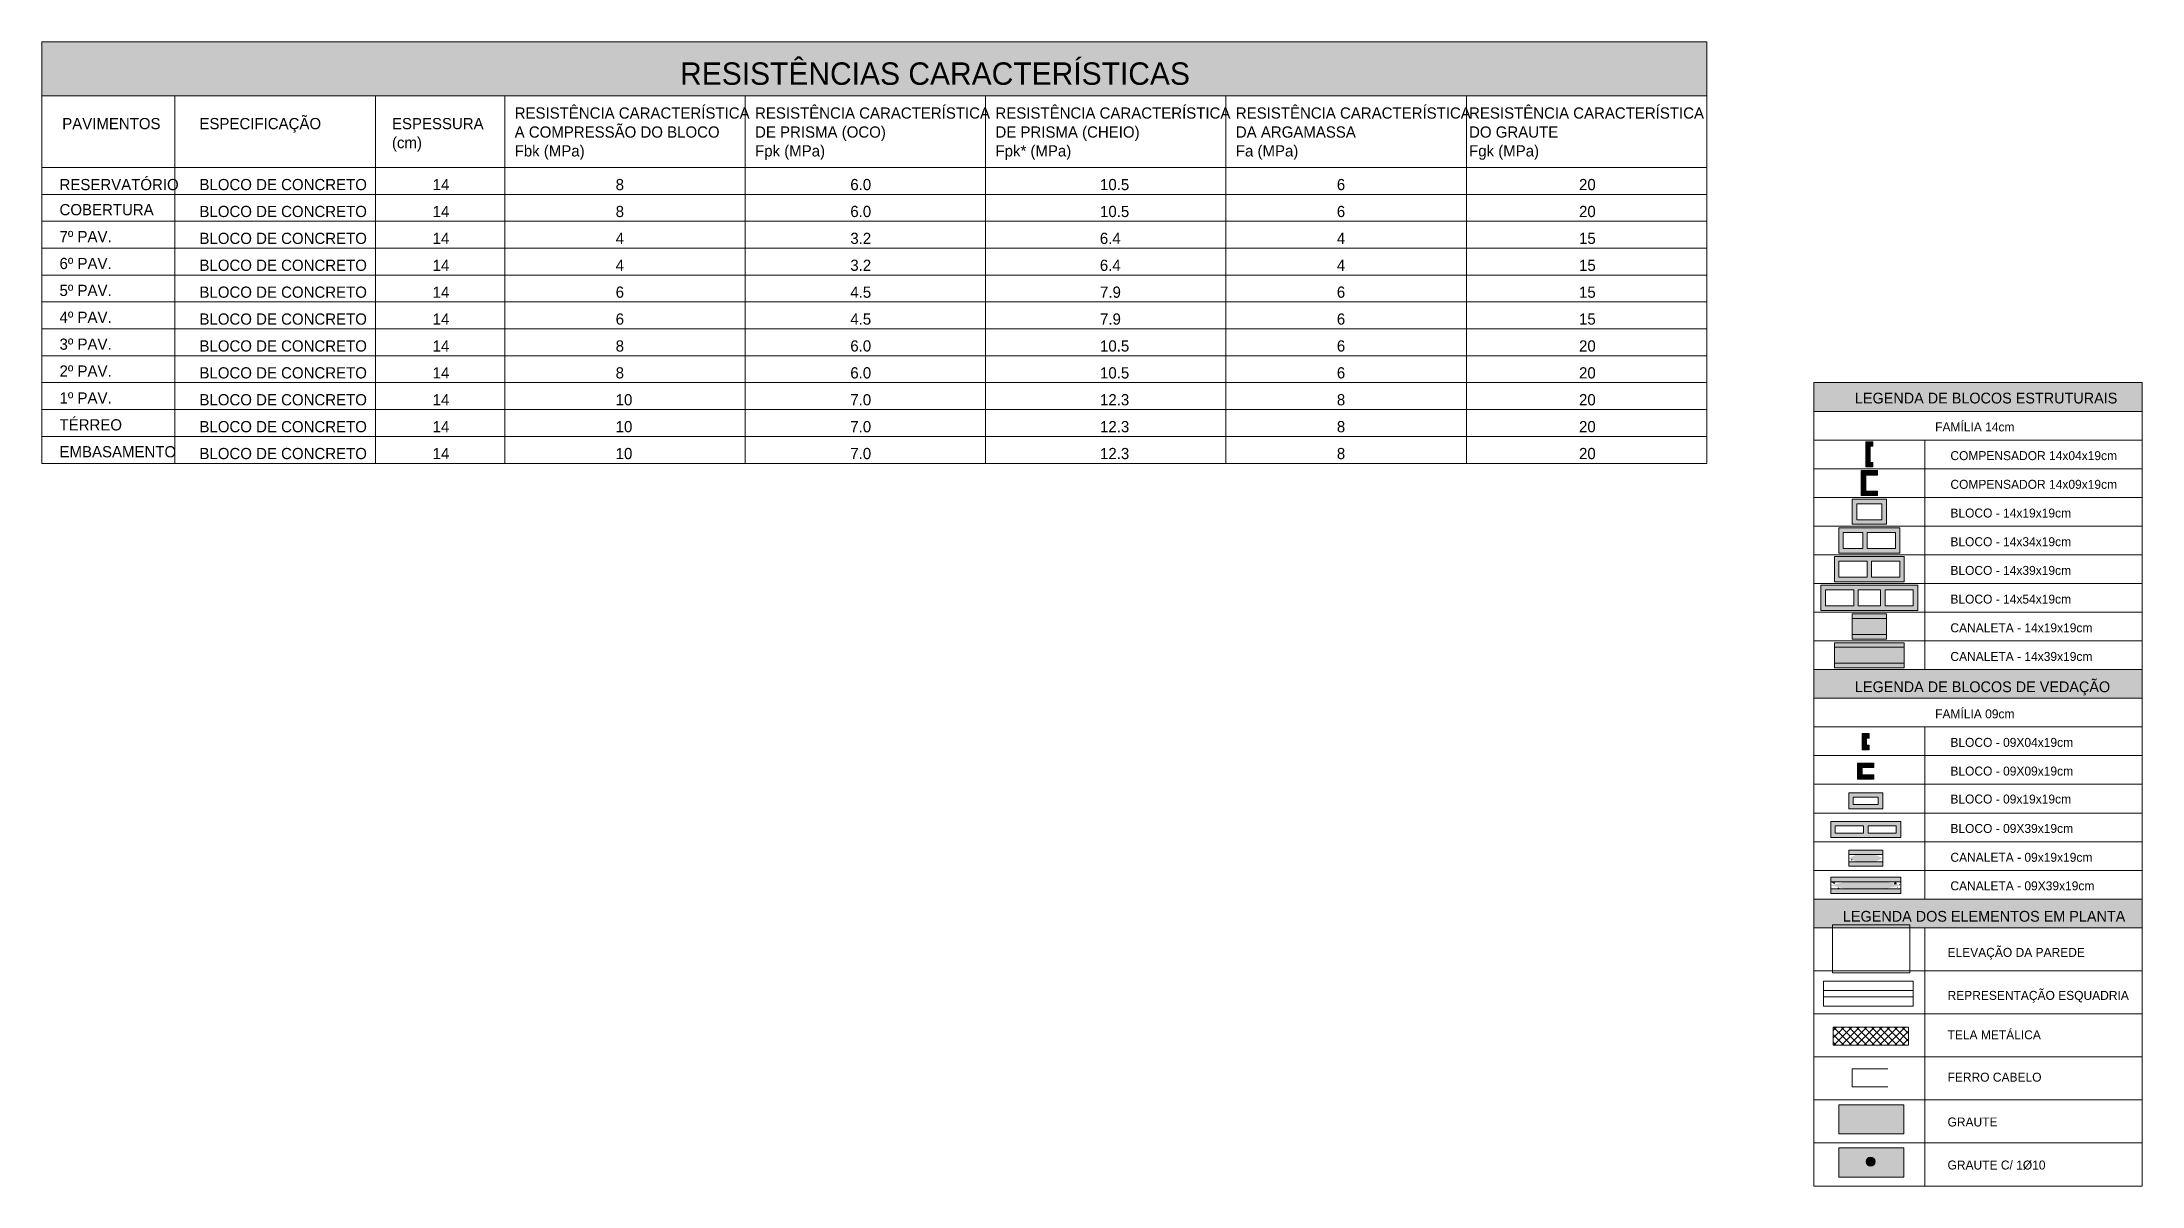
# Model space of a CAD drawing. Header units: centimetres. Extents: x 170 to 14001, y -2277 to 8860.
# Drawn here: x 4726 to 5896, y -368 to 270 of the extents above; entities that cross this region are included whole.
import ezdxf

# ---------------------------------------------------------------- set-up
doc = ezdxf.new("R2010")
doc.units = ezdxf.units.CM
doc.linetypes.add('Pontilhada', pattern=[0.6, 0, -0.6])
doc.linetypes.add('Tracejada', pattern=[0.635, 0.3175, -0.3175])
for name, color, linetype, lineweight, true_color in [('A-DETL-1', 1, 'Continuous', 9, 0xff0000), ('A-DETL-GENF-2', 1, 'Continuous', 9, 0xff0000), ('A-DETL-GENF-3', 9, 'Continuous', 9, 0xc0c0c0), ('A-DETL-GENF-6', 254, 'Continuous', 9, 0xcdcdcd), ('A-DETL-GENF-7', 6, 'Continuous', 9, 0xff00ff), ('A-DETL-GENF-8', 250, 'Continuous', 9, 0x363636), ('A-DETL-GENF-9', 30, 'Continuous', 9, 0xff8000), ('S-BEAM-1', 136, 'Continuous', 9, 0x008080), ('S-BEAM-10', 51, 'Continuous', 9, 0xffff6a), ('S-BEAM-3', 9, 'Continuous', 9, 0xc0c0c0), ('S-BEAM-4', 98, 'Continuous', 9, 0x004000), ('S-BEAM-5', 6, 'Continuous', 9, 0xff00ff), ('S-BEAM-6', 7, 'Pontilhada', 9, 0xffffff), ('S-BEAM-7', 116, 'Continuous', 9, 0x008040), ('S-BEAM-8', 142, 'Continuous', 9, 0x0080c0), ('S-BEAM-9', 1, 'Continuous', 9, 0xff0000)]:
    doc.layers.add(name, color=color, linetype=linetype, lineweight=lineweight, true_color=true_color)
for name, color, linetype, lineweight in [('A-DETL-GENF', 7, 'Continuous', 9), ('A-DETL-THIN', 7, 'Continuous', 9), ('G-ANNO-REFR', 7, 'Tracejada', 9), ('G-ANNO-TEXT', 7, 'Continuous', 9), ('S-BEAM', 7, 'Continuous', 9), ('S-BEAM-2', 7, 'Continuous', 13)]:
    doc.layers.add(name, color=color, linetype=linetype, lineweight=lineweight)
doc.styles.add('Bahnschrift_2', font='', dxfattribs={"height": 12.5})
doc.styles.add('Bahnschrift_7', font='', dxfattribs={"height": 6.25})
doc.styles.add('Bahnschrift_8', font='', dxfattribs={"height": 5})
doc.styles.add('Bahnschrift_9', font='', dxfattribs={"height": 6})
doc.styles.get('Bahnschrift_2').set_extended_font_data('Bahnschrift')
doc.styles.get('Bahnschrift_7').set_extended_font_data('Bahnschrift')
doc.styles.get('Bahnschrift_8').set_extended_font_data('Bahnschrift')
doc.styles.get('Bahnschrift_9').set_extended_font_data('Bahnschrift')
picture_1 = doc.add_image_def('image1.jpg', size_in_pixel=(246, 153))
pattern_1 = [(50, (0, 0), (10.9309, -0.9559), [1.143, -12.573]), (355, (0, 0), (-2.115, 11.46295), [0.9144, -10.058]), (100.451, (0.911, -0.08), (8.81643, 10.50655), [0.9714, -10.685]), (46.184, (0, 3.048), (16.2653, -2.5226), [1.715, -18.86]), (96.636, (1.355, 2.838), (14.2439, 14.8455), [1.457, -16.028]), (351.184, (0, 3.048), (14.2445, 14.8452), [1.372, -15.088]), (21, (1.524, 2.286), (9.09697, -6.13545), [1.143, -12.573]), (326, (1.524, 2.286), (3.70754, 11.0511), [0.9144, -10.058]), (71.451, (2.282, 1.775), (12.8047, 4.91495), [0.9714, -10.685]), (37.5, (0, 0), (0.18502, 5.07294), [0.20117, -9.735, 0.20117, -10.01, -10.096]), (37.5, (0, 0), (0.18502, 5.07294), [-20.147, 0.20117, -9.895]), (7.5, (0, 0), (4.00875, 6.01067), [0.20117, -5.621, 0.20117, -9.507, -3.848]), (7.5, (0, 0), (4.00875, 6.01067), [-15.53, 0.20117, -3.647]), (327.5, (-3.399, 0), (8.135256, -0.34393), [0.20117, -3.609, 0.20117, -11.686, -15.773]), (327.5, (-3.399, 0), (8.135256, -0.34393), [-15.697, 0.20117, -15.572]), (317.5, (-4.923, 0), (8.88753, 1.52544), [0.20117, -4.752, 0.20117, -7.693, -11.201]), (317.5, (-4.923, 0), (8.88753, 1.52544), [-12.847, 0.20117, -11])]

msp = doc.modelspace()

# ---------------------------------------------------------------- texts
at = {"layer": 'G-ANNO-TEXT', "attachment_point": 1}
for s, insert, char_height, width, style in [('RESISTÊNCIAS CARACTERÍSTICAS', (5081.2, 258.8), 12.5, 330.295, 'Bahnschrift_2'), ('RESISTÊNCIA CARACTERÍSTICA ', (4989, 233.7), 6.25, 154.525, 'Bahnschrift_7'), ('RESISTÊNCIA CARACTERÍSTICA ', (5123, 233.7), 6.25, 154.525, 'Bahnschrift_7'), ('RESISTÊNCIA CARACTERÍSTICA ', (5257, 233.7), 6.25, 154.525, 'Bahnschrift_7'), ('RESISTÊNCIA CARACTERÍSTICA ', (5391, 233.7), 6.25, 154.525, 'Bahnschrift_7'), ('RESISTÊNCIA CARACTERÍSTICA ', (5521, 233.7), 6.25, 154.525, 'Bahnschrift_7'), ('PAVIMENTOS', (4736.8, 227.8), 6.25, 63.333, 'Bahnschrift_7'), ('ESPECIFICAÇÃO', (4813.3, 227.8), 6.25, 78.365, 'Bahnschrift_7'), ('ESPESSURA ', (4920.6, 227.8), 6.25, 62.932, 'Bahnschrift_7'), ('A COMPRESSÃO DO BLOCO', (4989, 223.1), 6.25, 130.675, 'Bahnschrift_7'), ('DE PRISMA (OCO)', (5123, 223.1), 6.25, 84.778, 'Bahnschrift_7'), ('DE PRISMA (CHEIO)', (5257, 223.1), 6.25, 94.599, 'Bahnschrift_7'), ('DA ARGAMASSA', (5391, 223.1), 6.25, 79.167, 'Bahnschrift_7'), ('DO GRAUTE', (5521, 223.1), 6.25, 55.918, 'Bahnschrift_7'), ('(cm)', (4920.6, 217.2), 6.25, 21.445, 'Bahnschrift_7'), ('Fbk (MPa)', (4989, 212.6), 6.25, 47.901, 'Bahnschrift_7'), ('Fpk (MPa)', (5123, 212.6), 6.25, 47.901, 'Bahnschrift_7'), ('Fpk* (MPa)', (5257, 212.6), 6.25, 52.511, 'Bahnschrift_7'), ('Fa (MPa)', (5391, 212.6), 6.25, 42.089, 'Bahnschrift_7'), ('Fgk (MPa)', (5521, 212.6), 6.25, 47.901, 'Bahnschrift_7'), ('RESERVATÓRIO', (4735.3, 193.8), 6.25, 75.359, 'Bahnschrift_7'), ('BLOCO DE CONCRETO', (4813.3, 193.8), 6.25, 105.021, 'Bahnschrift_7'), ('14 ', (4943.3, 193.8), 6.25, 12.426, 'Bahnschrift_7'), ('8 ', (5045.3, 193.8), 6.25, 8.819, 'Bahnschrift_7'), ('6.0', (5176.1, 193.8), 6.25, 13.629, 'Bahnschrift_7'), ('10.5', (5315.3, 193.8), 6.25, 17.637, 'Bahnschrift_7'), ('6', (5447.3, 193.8), 6.25, 5.411, 'Bahnschrift_7'), ('20 ', (5582.3, 193.8), 6.25, 14.03, 'Bahnschrift_7'), ('COBERTURA', (4735.3, 179.8), 6.25, 59.726, 'Bahnschrift_7'), ('BLOCO DE CONCRETO', (4813.3, 178.8), 6.25, 105.021, 'Bahnschrift_7'), ('14 ', (4943.3, 178.8), 6.25, 12.426, 'Bahnschrift_7'), ('8 ', (5045.3, 178.8), 6.25, 8.819, 'Bahnschrift_7'), ('6.0', (5176.1, 178.8), 6.25, 13.629, 'Bahnschrift_7'), ('10.5', (5315.3, 178.8), 6.25, 17.637, 'Bahnschrift_7'), ('6', (5447.3, 178.8), 6.25, 5.411, 'Bahnschrift_7'), ('20 ', (5582.3, 178.8), 6.25, 14.03, 'Bahnschrift_7'), ('7º PAV.', (4735.3, 164.8), 6.25, 33.871, 'Bahnschrift_7'), ('BLOCO DE CONCRETO', (4813.3, 163.8), 6.25, 105.021, 'Bahnschrift_7'), ('3.2', (5176.1, 163.8), 6.25, 13.428, 'Bahnschrift_7'), ('6.4', (5315.2, 163.8), 6.25, 13.829, 'Bahnschrift_7'), ('14 ', (4943.3, 163.8), 6.25, 12.426, 'Bahnschrift_7'), ('4 ', (5045.3, 163.8), 6.25, 8.819, 'Bahnschrift_7'), ('4', (5447.3, 163.8), 6.25, 6.013, 'Bahnschrift_7'), ('15', (5582.3, 163.8), 6.25, 9.42, 'Bahnschrift_7'), ('6º PAV.', (4735.3, 149.8), 6.25, 33.871, 'Bahnschrift_7'), ('BLOCO DE CONCRETO', (4813.3, 148.8), 6.25, 105.021, 'Bahnschrift_7'), ('14 ', (4943.3, 148.8), 6.25, 12.426, 'Bahnschrift_7'), ('4', (5045.3, 148.8), 6.25, 6.013, 'Bahnschrift_7'), ('3.2', (5176.1, 148.8), 6.25, 13.428, 'Bahnschrift_7'), ('6.4', (5315.2, 148.8), 6.25, 13.829, 'Bahnschrift_7'), ('4', (5447.3, 148.8), 6.25, 6.013, 'Bahnschrift_7'), ('15', (5582.3, 148.8), 6.25, 9.42, 'Bahnschrift_7'), ('5º PAV.', (4735.3, 134.8), 6.25, 34.272, 'Bahnschrift_7'), ('BLOCO DE CONCRETO', (4813.3, 133.8), 6.25, 105.021, 'Bahnschrift_7'), ('14 ', (4943.3, 133.8), 6.25, 12.426, 'Bahnschrift_7'), ('6 ', (5045.3, 133.8), 6.25, 8.217, 'Bahnschrift_7'), ('4.5', (5176.1, 133.8), 6.25, 14.23, 'Bahnschrift_7'), ('7.9', (5315.3, 133.8), 6.25, 13.228, 'Bahnschrift_7'), ('6', (5447.3, 133.8), 6.25, 5.411, 'Bahnschrift_7'), ('15 ', (5582.3, 133.8), 6.25, 12.226, 'Bahnschrift_7'), ('4º PAV.', (4735.3, 119.8), 6.25, 34.473, 'Bahnschrift_7'), ('BLOCO DE CONCRETO', (4813.3, 118.8), 6.25, 105.021, 'Bahnschrift_7'), ('14 ', (4943.3, 118.8), 6.25, 12.426, 'Bahnschrift_7'), ('6 ', (5045.3, 118.8), 6.25, 8.217, 'Bahnschrift_7'), ('4.5', (5176.1, 118.8), 6.25, 14.23, 'Bahnschrift_7'), ('7.9', (5315.3, 118.8), 6.25, 13.228, 'Bahnschrift_7'), ('6', (5447.3, 118.8), 6.25, 5.411, 'Bahnschrift_7'), ('15 ', (5582.3, 118.8), 6.25, 12.226, 'Bahnschrift_7'), ('3º PAV.', (4735.3, 104.8), 6.25, 34.072, 'Bahnschrift_7'), ('BLOCO DE CONCRETO', (4813.3, 103.8), 6.25, 105.021, 'Bahnschrift_7'), ('14 ', (4943.3, 103.8), 6.25, 12.426, 'Bahnschrift_7'), ('8', (5045.3, 103.8), 6.25, 6.013, 'Bahnschrift_7'), ('6.0', (5176.1, 103.8), 6.25, 13.629, 'Bahnschrift_7'), ('10.5', (5315.3, 103.8), 6.25, 17.637, 'Bahnschrift_7'), ('6', (5447.3, 103.8), 6.25, 5.411, 'Bahnschrift_7'), ('20 ', (5582.3, 103.8), 6.25, 14.03, 'Bahnschrift_7'), ('2º PAV.', (4735.3, 89.8), 6.25, 33.871, 'Bahnschrift_7'), ('BLOCO DE CONCRETO', (4813.3, 88.8), 6.25, 105.021, 'Bahnschrift_7'), ('14 ', (4943.3, 88.8), 6.25, 12.426, 'Bahnschrift_7'), ('8', (5045.3, 88.8), 6.25, 6.013, 'Bahnschrift_7'), ('6.0', (5176.1, 88.8), 6.25, 13.629, 'Bahnschrift_7'), ('10.5', (5315.3, 88.8), 6.25, 17.637, 'Bahnschrift_7'), ('6', (5447.3, 88.8), 6.25, 5.411, 'Bahnschrift_7'), ('20 ', (5582.3, 88.8), 6.25, 14.03, 'Bahnschrift_7'), ('1º PAV.', (4735.3, 74.8), 6.25, 32.068, 'Bahnschrift_7'), ('BLOCO DE CONCRETO', (4813.3, 73.8), 6.25, 105.021, 'Bahnschrift_7'), ('14 ', (4943.3, 73.8), 6.25, 12.426, 'Bahnschrift_7'), ('10 ', (5045.3, 73.8), 6.25, 12.226, 'Bahnschrift_7'), ('7.0 ', (5176.1, 73.8), 6.25, 16.435, 'Bahnschrift_7'), ('12.3 ', (5315.3, 73.8), 6.25, 19.842, 'Bahnschrift_7'), ('8 ', (5447.3, 73.8), 6.25, 8.819, 'Bahnschrift_7'), ('20 ', (5582.3, 73.8), 6.25, 14.03, 'Bahnschrift_7'), ('LEGENDA DE BLOCOS ESTRUTURAIS', (5736.1, 74.6), 6, 169.477, 'Bahnschrift_9'), ('TÉRREO', (4735.3, 59.8), 6.25, 38.882, 'Bahnschrift_7'), ('BLOCO DE CONCRETO', (4813.3, 58.8), 6.25, 105.021, 'Bahnschrift_7'), ('14 ', (4943.3, 58.8), 6.25, 12.426, 'Bahnschrift_7'), ('10 ', (5045.3, 58.8), 6.25, 12.226, 'Bahnschrift_7'), ('7.0 ', (5176.1, 58.8), 6.25, 16.435, 'Bahnschrift_7'), ('12.3 ', (5315.3, 58.8), 6.25, 19.842, 'Bahnschrift_7'), ('8 ', (5447.3, 58.8), 6.25, 8.819, 'Bahnschrift_7'), ('20 ', (5582.3, 58.8), 6.25, 14.03, 'Bahnschrift_7'), ('FAMÍLIA 14cm', (5780.8, 58), 5, 53.232, 'Bahnschrift_8'), ('EMBASAMENTO', (4735.3, 44.8), 6.25, 75.759, 'Bahnschrift_7'), ('BLOCO DE CONCRETO', (4813.3, 43.8), 6.25, 105.021, 'Bahnschrift_7'), ('14 ', (4943.3, 43.8), 6.25, 12.426, 'Bahnschrift_7'), ('10 ', (5045.3, 43.8), 6.25, 12.226, 'Bahnschrift_7'), ('7.0 ', (5176.1, 43.8), 6.25, 16.435, 'Bahnschrift_7'), ('12.3 ', (5315.3, 43.8), 6.25, 19.842, 'Bahnschrift_7'), ('8 ', (5447.3, 43.8), 6.25, 8.819, 'Bahnschrift_7'), ('20 ', (5582.3, 43.8), 6.25, 14.03, 'Bahnschrift_7'), ('COMPENSADOR 14x04x19cm', (5789.3, 42), 5, 107.747, 'Bahnschrift_8'), ('COMPENSADOR 14x09x19cm', (5789.3, 26), 5, 107.266, 'Bahnschrift_8'), ('BLOCO - 14x19x19cm', (5789.3, 10), 5, 77.122, 'Bahnschrift_8'), ('BLOCO - 14x34x19cm', (5789.3, -6), 5, 79.207, 'Bahnschrift_8'), ('BLOCO - 14x39x19cm', (5789.3, -22), 5, 78.726, 'Bahnschrift_8'), ('BLOCO - 14x54x19cm', (5789.3, -38), 5, 79.367, 'Bahnschrift_8'), ('CANALETA - 14x19x19cm', (5789.3, -54), 5, 92.354, 'Bahnschrift_8'), ('CANALETA - 14x39x19cm', (5789.3, -70), 5, 93.958, 'Bahnschrift_8'), ('LEGENDA DE BLOCOS DE VEDAÇÃO', (5736.1, -86.4), 6, 165.148, 'Bahnschrift_9'), ('FAMÍLIA 09cm', (5780.8, -102), 5, 54.515, 'Bahnschrift_8'), ('BLOCO - 09X04x19cm', (5789.3, -117.9), 5, 81.131, 'Bahnschrift_8'), ('BLOCO - 09X09x19cm', (5789.3, -133.9), 5, 80.65, 'Bahnschrift_8'), ('BLOCO - 09x19x19cm', (5789.3, -149.5), 5, 78.405, 'Bahnschrift_8'), ('BLOCO - 09X39x19cm', (5789.3, -165.9), 5, 80.489, 'Bahnschrift_8'), ('CANALETA - 09x19x19cm', (5789.3, -182), 5, 93.637, 'Bahnschrift_8'), ('CANALETA - 09X39x19cm', (5789.3, -197.9), 5, 95.721, 'Bahnschrift_8'), ('LEGENDA DOS ELEMENTOS EM PLANTA', (5729.4, -214.4), 6, 184.709, 'Bahnschrift_9'), ('ELEVAÇÃO DA PAREDE', (5787.7, -235), 5, 89.468, 'Bahnschrift_8'), ('REPRESENTAÇÃO ESQUADRIA', (5787.7, -259), 5, 117.367, 'Bahnschrift_8'), ('TELA METÁLICA', (5787.7, -281), 5, 61.089, 'Bahnschrift_8'), ('FERRO CABELO', (5787.7, -304.6), 5, 60.447, 'Bahnschrift_8'), ('GRAUTE', (5787.7, -329.6), 5, 31.426, 'Bahnschrift_8'), ('GRAUTE C/ 1Ø10', (5787.7, -353.6), 5, 60.287, 'Bahnschrift_8')]:
    msp.add_mtext(s, dxfattribs=dict(at, insert=insert, char_height=char_height, width=width, style=style))

# ---------------------------------------------------------------- blocks, each defined once
blk = doc.blocks.new('Family - ___-3152218-LEGENDA')
at = {"layer": 'S-BEAM-1'}
blk.add_hatch(color=256, dxfattribs=at).paths.add_polyline_path([(44.8, 17.2), (44.8, 19.7), (38.3, 19.7), (38.3, 28.7), (44.8, 28.7), (44.8, 31.2), (35.8, 31.2), (35.8, 17.2), (41.6, 17.2)])
at = {"layer": 'A-DETL-GENF'}
for p, q in [((35.8, 31.2), (35.8, 24.2)), ((40.3, 31.2), (35.8, 31.2)), ((35.8, 24.2), (35.8, 17.2)), ((38.3, 19.7), (38.3, 28.7)), ((38.3, 28.7), (44.8, 28.7)), ((44.8, 31.2), (40.3, 31.2)), ((44.8, 28.7), (44.8, 31.2)), ((35.8, 17.2), (40.3, 17.2)), ((44.8, 19.7), (38.3, 19.7)), ((40.3, 17.2), (44.8, 17.2)), ((44.8, 17.2), (44.8, 19.7))]:
    blk.add_line(p, q, dxfattribs=at)
at = {"layer": 'S-BEAM-2'}
for p, q in [((44.8, 31.2), (35.8, 31.2)), ((35.8, 18.4), (35.8, 29.9)), ((44.8, 31.2), (44.8, 28.7)), ((35.8, 17.2), (44.8, 17.2)), ((44.8, 17.2), (44.8, 19.7))]:
    blk.add_line(p, q, dxfattribs=at)
at = {"layer": 'S-BEAM-3'}
for p, q in [((38.3, 28.7), (44.8, 28.7)), ((38.3, 19.7), (38.3, 28.7)), ((44.8, 19.7), (38.3, 19.7))]:
    blk.add_line(p, q, dxfattribs=at)
blk = doc.blocks.new('Family - ___-3152220-LEGENDA')
at = {"layer": 'S-BEAM-3'}
h = blk.add_hatch(color=256, dxfattribs=at)
h.paths.add_polyline_path([(59.8, -30.8), (59.8, -16.8), (20.8, -16.8), (20.8, -30.8), (55, -30.8)])
h.paths.add_polyline_path([(39.1, -28.3), (23.3, -28.3), (23.3, -19.3), (39.1, -19.3), (39.1, -26.6)])
h.paths.add_polyline_path([(57.3, -28.3), (41.6, -28.3), (41.6, -19.3), (57.3, -19.3), (57.3, -26.6)])
at = {"layer": 'A-DETL-GENF'}
for p, q in [((59.8, -16.8), (20.8, -16.8)), ((20.8, -16.8), (20.8, -23.8)), ((23.3, -28.3), (23.3, -19.3)), ((23.3, -19.3), (39.1, -19.3)), ((39.1, -19.3), (39.1, -28.3)), ((41.6, -28.3), (41.6, -19.3)), ((41.6, -19.3), (57.3, -19.3)), ((57.3, -19.3), (57.3, -28.3)), ((59.8, -23.8), (59.8, -16.8)), ((20.8, -23.8), (20.8, -30.8)), ((20.8, -30.8), (59.8, -30.8)), ((39.1, -28.3), (23.3, -28.3)), ((57.3, -28.3), (41.6, -28.3)), ((59.8, -30.8), (59.8, -23.8))]:
    blk.add_line(p, q, dxfattribs=at)
at = {"layer": 'S-BEAM-2'}
for p, q in [((20.8, -16.8), (20.8, -30.8)), ((59.8, -16.8), (20.8, -16.8)), ((20.8, -29.6), (20.8, -18.1)), ((59.8, -30.8), (59.8, -16.8)), ((59.8, -18.1), (59.8, -29.6)), ((20.8, -30.8), (59.8, -30.8))]:
    blk.add_line(p, q, dxfattribs=at)
at = {"layer": 'S-BEAM-3'}
for p, q in [((23.3, -19.3), (39.1, -19.3)), ((23.3, -28.3), (23.3, -19.3)), ((39.1, -19.3), (39.1, -28.3)), ((41.6, -19.3), (57.3, -19.3)), ((41.6, -28.3), (41.6, -19.3)), ((57.3, -19.3), (57.3, -28.3)), ((39.1, -28.3), (23.3, -28.3)), ((57.3, -28.3), (41.6, -28.3))]:
    blk.add_line(p, q, dxfattribs=at)
blk = doc.blocks.new('Family - ___-3152328-LEGENDA')
at = {"layer": 'S-BEAM-4'}
h = blk.add_hatch(color=256, dxfattribs=at)
h.paths.add_polyline_path([(55, -46.8), (67.3, -46.8), (67.3, -32.8), (13.3, -32.8), (13.3, -46.8), (49.8, -46.8)])
h.paths.add_polyline_path([(64.8, -44.3), (49.1, -44.3), (49.1, -35.3), (64.8, -35.3)])
h.paths.add_polyline_path([(40.3, -44.3), (34.1, -44.3), (34.1, -35.3), (46.6, -35.3), (46.6, -44.3)])
h.paths.add_polyline_path([(30.8, -44.3), (15.8, -44.3), (15.8, -35.3), (31.6, -35.3), (31.6, -44.3)])
at = {"layer": 'A-DETL-GENF'}
for p, q in [((13.3, -32.8), (13.3, -39.8)), ((40.3, -32.8), (13.3, -32.8)), ((67.3, -32.8), (40.3, -32.8)), ((67.3, -39.8), (67.3, -32.8)), ((13.3, -39.8), (13.3, -46.8)), ((13.3, -46.8), (40.3, -46.8)), ((15.8, -44.3), (15.8, -35.3)), ((15.8, -35.3), (31.6, -35.3)), ((31.6, -44.3), (15.8, -44.3)), ((31.6, -35.3), (31.6, -44.3)), ((34.1, -35.3), (46.6, -35.3)), ((34.1, -44.3), (34.1, -35.3)), ((46.6, -44.3), (34.1, -44.3)), ((40.3, -46.8), (67.3, -46.8)), ((46.6, -35.3), (46.6, -44.3)), ((49.1, -44.3), (49.1, -35.3)), ((49.1, -35.3), (64.8, -35.3)), ((64.8, -44.3), (49.1, -44.3)), ((64.8, -35.3), (64.8, -44.3)), ((67.3, -46.8), (67.3, -39.8))]:
    blk.add_line(p, q, dxfattribs=at)
at = {"layer": 'S-BEAM-2'}
for p, q in [((13.3, -32.8), (13.3, -46.8)), ((67.3, -32.8), (13.3, -32.8)), ((13.3, -45.6), (13.3, -34.1)), ((67.3, -46.8), (67.3, -32.8)), ((67.3, -34.1), (67.3, -45.6)), ((13.3, -46.8), (67.3, -46.8))]:
    blk.add_line(p, q, dxfattribs=at)
at = {"layer": 'S-BEAM-3'}
for p, q in [((15.8, -35.3), (31.6, -35.3)), ((15.8, -44.3), (15.8, -35.3)), ((31.6, -44.3), (15.8, -44.3)), ((31.6, -35.3), (31.6, -44.3)), ((34.1, -35.3), (46.6, -35.3)), ((34.1, -44.3), (34.1, -35.3)), ((46.6, -44.3), (34.1, -44.3)), ((46.6, -35.3), (46.6, -44.3)), ((49.1, -35.3), (64.8, -35.3)), ((49.1, -44.3), (49.1, -35.3)), ((64.8, -44.3), (49.1, -44.3)), ((64.8, -35.3), (64.8, -44.3))]:
    blk.add_line(p, q, dxfattribs=at)
blk = doc.blocks.new('Family - ___-3152348-LEGENDA')
at = {"layer": 'A-DETL-GENF-7'}
h = blk.add_hatch(color=256, dxfattribs=at)
h.paths.add_polyline_path([(28.8, -183), (33, -183), (38.3, -180.5), (28.8, -180.5)])
h.paths.add_polyline_path([(47.8, -183), (47.8, -180.5), (38.3, -180.5), (43.6, -183)])
blk.add_hatch(color=256, dxfattribs=at).paths.add_polyline_path([(38.3, -189.5), (47.8, -185), (38.3, -180.5), (28.8, -185)])
at = {"layer": 'A-DETL-GENF-8'}
h = blk.add_hatch(dxfattribs=at)
h.set_pattern_fill('FP_2', color=256, style=0, pattern_type=2)
h.set_pattern_definition(pattern_1)
h.paths.add_polyline_path([(43.6, -187), (47.8, -187), (47.8, -185)])
h.paths.add_polyline_path([(28.8, -185), (33, -183), (28.8, -183)])
h.paths.add_polyline_path([(33, -187), (28.8, -185), (28.8, -187)])
h.paths.add_polyline_path([(47.8, -185), (47.8, -183), (43.6, -183)])
at = {"layer": 'S-BEAM-5'}
h = blk.add_hatch(color=256, dxfattribs=at)
h.paths.add_polyline_path([(38.3, -189.5), (33, -187), (28.8, -187), (28.8, -189.5)])
h.paths.add_polyline_path([(47.8, -189.5), (47.8, -187), (43.6, -187), (38.3, -189.5)])
at = {"layer": 'A-DETL-GENF'}
for p, q in [((47.8, -180.5), (28.8, -180.5)), ((28.8, -180.5), (28.8, -183)), ((28.8, -180.5), (28.8, -185)), ((38.3, -180.5), (28.8, -180.5)), ((28.8, -183), (47.8, -183)), ((28.8, -185), (28.8, -189.5)), ((47.8, -187), (28.8, -187)), ((28.8, -187), (28.8, -189.5)), ((47.8, -180.5), (38.3, -180.5)), ((47.8, -183), (47.8, -180.5)), ((47.8, -185), (47.8, -180.5)), ((47.8, -189.5), (47.8, -185)), ((47.8, -189.5), (47.8, -187)), ((28.8, -189.5), (47.8, -189.5)), ((28.8, -189.5), (38.3, -189.5)), ((38.3, -189.5), (47.8, -189.5))]:
    blk.add_line(p, q, dxfattribs=at)
at = {"layer": 'S-BEAM-2'}
for p, q in [((28.8, -183), (47.8, -183)), ((28.8, -183), (28.8, -187)), ((28.8, -187), (47.8, -187)), ((47.8, -187), (47.8, -183))]:
    blk.add_line(p, q, dxfattribs=at)
at = {"layer": 'S-BEAM-6'}
for p, q in [((47.8, -183), (28.8, -183)), ((28.8, -183), (28.8, -187)), ((28.8, -187), (47.8, -187)), ((47.8, -187), (47.8, -183))]:
    blk.add_line(p, q, dxfattribs=at)
blk = doc.blocks.new('Family - ___-3152353-LEGENDA')
at = {"layer": 'A-DETL-GENF-7'}
h = blk.add_hatch(color=256, dxfattribs=at)
h.paths.add_polyline_path([(38.3, -195.6), (18.8, -195.6), (18.8, -198.1), (27.5, -198.1)])
h.paths.add_polyline_path([(49.1, -198.1), (57.8, -198.1), (57.8, -195.6), (38.3, -195.6)])
blk.add_hatch(color=256, dxfattribs=at).paths.add_polyline_path([(38.3, -204.6), (57.8, -200.1), (38.3, -195.6), (18.8, -200.1)])
at = {"layer": 'A-DETL-GENF-8'}
h = blk.add_hatch(dxfattribs=at)
h.set_pattern_fill('FP_2', color=256, style=0, pattern_type=2)
h.set_pattern_definition(pattern_1)
h.paths.add_polyline_path([(57.8, -202.1), (57.8, -200.1), (49.1, -202.1)])
h.paths.add_polyline_path([(18.8, -200.1), (27.5, -198.1), (18.8, -198.1)])
h.paths.add_polyline_path([(27.5, -202.1), (18.8, -200.1), (18.8, -202.1)])
h.paths.add_polyline_path([(57.8, -200.1), (57.8, -198.1), (49.1, -198.1)])
at = {"layer": 'S-BEAM-5'}
h = blk.add_hatch(color=256, dxfattribs=at)
h.paths.add_polyline_path([(18.8, -204.6), (38.3, -204.6), (27.5, -202.1), (18.8, -202.1)])
h.paths.add_polyline_path([(38.3, -204.6), (57.8, -204.6), (57.8, -202.1), (49.1, -202.1)])
at = {"layer": 'A-DETL-GENF'}
for p, q in [((57.8, -195.6), (18.8, -195.6)), ((18.8, -195.6), (18.8, -198.1)), ((18.8, -195.6), (18.8, -200.1)), ((38.3, -195.6), (18.8, -195.6)), ((18.8, -198.1), (57.8, -198.1)), ((57.8, -195.6), (38.3, -195.6)), ((57.8, -198.1), (57.8, -195.6)), ((57.8, -200.1), (57.8, -195.6)), ((18.8, -200.1), (18.8, -204.6)), ((57.8, -202.1), (18.8, -202.1)), ((18.8, -202.1), (18.8, -204.6)), ((18.8, -204.6), (57.8, -204.6)), ((18.8, -204.6), (38.3, -204.6)), ((38.3, -204.6), (57.8, -204.6)), ((57.8, -204.6), (57.8, -200.1)), ((57.8, -204.6), (57.8, -202.1))]:
    blk.add_line(p, q, dxfattribs=at)
at = {"layer": 'S-BEAM-2'}
for p, q in [((18.8, -198.1), (57.8, -198.1)), ((18.8, -198.1), (18.8, -202.1)), ((57.8, -202.1), (57.8, -198.1)), ((18.8, -202.1), (57.8, -202.1))]:
    blk.add_line(p, q, dxfattribs=at)
at = {"layer": 'S-BEAM-6'}
for p, q in [((57.8, -198.1), (18.8, -198.1)), ((18.8, -198.1), (18.8, -202.1)), ((57.8, -202.1), (57.8, -198.1)), ((18.8, -202.1), (57.8, -202.1))]:
    blk.add_line(p, q, dxfattribs=at)
blk = doc.blocks.new('Family - ___-3152369-LEGENDA')
at = {"layer": 'S-BEAM-7'}
blk.add_hatch(color=256, dxfattribs=at).paths.add_polyline_path([(42.3, 33.2), (42.3, 35.7), (40.8, 35.7), (40.8, 44.7), (42.3, 44.7), (42.3, 47.2), (38.3, 47.2), (38.3, 33.2), (41.9, 33.2)])
at = {"layer": 'A-DETL-GENF'}
for p, q in [((42.3, 47.2), (38.3, 47.2)), ((38.3, 47.2), (38.3, 40.2)), ((42.3, 44.7), (42.3, 47.2)), ((38.3, 40.2), (38.3, 33.2)), ((40.8, 44.7), (42.3, 44.7)), ((40.8, 35.7), (40.8, 44.7)), ((42.3, 35.7), (40.8, 35.7)), ((42.3, 33.2), (42.3, 35.7)), ((38.3, 33.2), (42.3, 33.2))]:
    blk.add_line(p, q, dxfattribs=at)
at = {"layer": 'S-BEAM-2'}
for p, q in [((42.3, 47.2), (38.3, 47.2)), ((38.3, 33.2), (38.3, 47.2)), ((42.3, 47.2), (42.3, 44.7)), ((42.3, 33.2), (42.3, 35.7)), ((38.3, 33.2), (42.3, 33.2))]:
    blk.add_line(p, q, dxfattribs=at)
at = {"layer": 'S-BEAM-3'}
for p, q in [((40.8, 35.7), (40.8, 44.7)), ((40.8, 44.7), (42.3, 44.7)), ((42.3, 35.7), (40.8, 35.7))]:
    blk.add_line(p, q, dxfattribs=at)
blk = doc.blocks.new('Family - ___-3152371-LEGENDA')
at = {"layer": 'S-BEAM-8'}
h = blk.add_hatch(color=256, dxfattribs=at)
h.paths.add_polyline_path([(40.3, -14.8), (57.3, -14.8), (57.3, -0.8), (23.3, -0.8), (23.3, -14.8), (39.1, -14.8)])
h.paths.add_polyline_path([(41.6, -12.3), (39.1, -12.3), (39.1, -3.3), (54.8, -3.3), (54.8, -12.3)])
h.paths.add_polyline_path([(36.6, -12.3), (25.8, -12.3), (25.8, -3.3), (36.6, -3.3), (36.6, -7.3)])
at = {"layer": 'A-DETL-GENF'}
for p, q in [((23.3, -0.8), (23.3, -7.8)), ((40.3, -0.8), (23.3, -0.8)), ((23.3, -7.8), (23.3, -14.8)), ((25.8, -12.3), (25.8, -3.3)), ((25.8, -3.3), (36.6, -3.3)), ((36.6, -3.3), (36.6, -12.3)), ((39.1, -3.3), (54.8, -3.3)), ((39.1, -12.3), (39.1, -3.3)), ((57.3, -0.8), (40.3, -0.8)), ((54.8, -3.3), (54.8, -12.3)), ((57.3, -7.8), (57.3, -0.8)), ((57.3, -14.8), (57.3, -7.8)), ((23.3, -14.8), (40.3, -14.8)), ((36.6, -12.3), (25.8, -12.3)), ((54.8, -12.3), (39.1, -12.3)), ((40.3, -14.8), (57.3, -14.8))]:
    blk.add_line(p, q, dxfattribs=at)
at = {"layer": 'S-BEAM-2'}
for p, q in [((23.3, -0.8), (23.3, -14.8)), ((57.3, -0.8), (23.3, -0.8)), ((23.3, -13.6), (23.3, -2.1)), ((57.3, -14.8), (57.3, -0.8)), ((57.3, -2.1), (57.3, -13.6)), ((23.3, -14.8), (57.3, -14.8))]:
    blk.add_line(p, q, dxfattribs=at)
at = {"layer": 'S-BEAM-3'}
for p, q in [((25.8, -3.3), (36.6, -3.3)), ((25.8, -12.3), (25.8, -3.3)), ((36.6, -3.3), (36.6, -12.3)), ((39.1, -3.3), (54.8, -3.3)), ((39.1, -12.3), (39.1, -3.3)), ((54.8, -3.3), (54.8, -12.3)), ((36.6, -12.3), (25.8, -12.3)), ((54.8, -12.3), (39.1, -12.3))]:
    blk.add_line(p, q, dxfattribs=at)
blk = doc.blocks.new('Family - ___-3152373-LEGENDA')
at = {"layer": 'S-BEAM-9'}
h = blk.add_hatch(color=256, dxfattribs=at)
h.paths.add_polyline_path([(40.3, 1.2), (49.8, 1.2), (49.8, 15.2), (30.8, 15.2), (30.8, 1.2), (39.1, 1.2)])
h.paths.add_polyline_path([(39.1, 3.7), (33.3, 3.7), (33.3, 12.7), (47.3, 12.7), (47.3, 3.7), (40.3, 3.7)])
at = {"layer": 'A-DETL-GENF'}
for p, q in [((30.8, 15.2), (30.8, 8.2)), ((40.3, 15.2), (30.8, 15.2)), ((33.3, 3.7), (33.3, 12.7)), ((33.3, 12.7), (47.3, 12.7)), ((49.8, 15.2), (40.3, 15.2)), ((47.3, 12.7), (47.3, 3.7)), ((49.8, 8.2), (49.8, 15.2)), ((30.8, 8.2), (30.8, 1.2)), ((30.8, 1.2), (40.3, 1.2)), ((47.3, 3.7), (33.3, 3.7)), ((40.3, 1.2), (49.8, 1.2)), ((49.8, 1.2), (49.8, 8.2))]:
    blk.add_line(p, q, dxfattribs=at)
at = {"layer": 'S-BEAM-2'}
for p, q in [((49.8, 15.2), (30.8, 15.2)), ((30.8, 2.4), (30.8, 13.9)), ((49.8, 13.9), (49.8, 2.4)), ((30.8, 1.2), (49.8, 1.2))]:
    blk.add_line(p, q, dxfattribs=at)
at = {"layer": 'S-BEAM-3'}
for p, q in [((33.3, 12.7), (47.3, 12.7)), ((33.3, 3.7), (33.3, 12.7)), ((47.3, 12.7), (47.3, 3.7)), ((47.3, 3.7), (33.3, 3.7))]:
    blk.add_line(p, q, dxfattribs=at)
blk = doc.blocks.new('Family - ___-3152375-LEGENDA')
at = {"layer": 'S-BEAM-10'}
blk.add_hatch(color=256, dxfattribs=at).paths.add_polyline_path([(34.7, -62.8), (49.8, -62.8), (49.8, -48.8), (30.8, -48.8), (30.8, -62.8)])
at = {"layer": 'A-DETL-GENF'}
for p, q in [((49.8, -48.8), (30.8, -48.8)), ((30.8, -48.8), (30.8, -51.3)), ((30.8, -48.8), (30.8, -55.8)), ((40.3, -48.8), (30.8, -48.8)), ((30.8, -51.3), (49.8, -51.3)), ((30.8, -55.8), (30.8, -62.8)), ((49.8, -48.8), (40.3, -48.8)), ((49.8, -51.3), (49.8, -48.8)), ((49.8, -56.7), (49.8, -48.8)), ((49.8, -62.8), (49.8, -56.7)), ((49.8, -60.3), (30.8, -60.3)), ((30.8, -60.3), (30.8, -62.8)), ((30.8, -62.8), (49.8, -62.8)), ((30.8, -62.8), (40.3, -62.8)), ((40.3, -62.8), (49.8, -62.8)), ((49.8, -62.8), (49.8, -60.3))]:
    blk.add_line(p, q, dxfattribs=at)
at = {"layer": 'S-BEAM-2'}
for p, q in [((30.8, -48.8), (49.8, -48.8)), ((30.8, -48.8), (30.8, -62.8)), ((49.8, -62.8), (49.8, -48.8)), ((30.8, -62.8), (49.8, -62.8))]:
    blk.add_line(p, q, dxfattribs=at)
blk = doc.blocks.new('Family - ___-3152379-LEGENDA')
at = {"layer": 'A-DETL-GENF-9'}
blk.add_hatch(color=256, dxfattribs=at).paths.add_polyline_path([(40.3, -78.8), (59.8, -78.8), (59.8, -64.8), (20.8, -64.8), (20.8, -78.8)])
at = {"layer": 'A-DETL-GENF'}
for p, q in [((59.8, -64.8), (20.8, -64.8)), ((20.8, -64.8), (20.8, -67.3)), ((20.8, -64.8), (20.8, -71.8)), ((40.3, -64.8), (20.8, -64.8)), ((20.8, -67.3), (59.8, -67.3)), ((59.8, -64.8), (40.3, -64.8)), ((59.8, -67.3), (59.8, -64.8)), ((59.8, -71.8), (59.8, -64.8)), ((20.8, -71.8), (20.8, -78.8)), ((59.8, -76.3), (20.8, -76.3)), ((20.8, -76.3), (20.8, -78.8)), ((20.8, -78.8), (59.8, -78.8)), ((20.8, -78.8), (40.3, -78.8)), ((40.3, -78.8), (59.8, -78.8)), ((59.8, -78.8), (59.8, -71.8)), ((59.8, -78.8), (59.8, -76.3))]:
    blk.add_line(p, q, dxfattribs=at)
at = {"layer": 'S-BEAM-2'}
for p, q in [((20.8, -64.8), (59.8, -64.8)), ((20.8, -64.8), (20.8, -78.8)), ((59.8, -78.8), (59.8, -64.8)), ((20.8, -78.8), (59.8, -78.8))]:
    blk.add_line(p, q, dxfattribs=at)
blk = doc.blocks.new('Family - ___-3152381-LEGENDA')
at = {"layer": 'S-BEAM-5'}
h = blk.add_hatch(color=256, dxfattribs=at)
h.paths.add_polyline_path([(18.8, -173.5), (57.8, -173.5), (57.8, -164.5), (18.8, -164.5), (18.8, -171)])
h.paths.add_polyline_path([(39.6, -171), (39.6, -167), (55.3, -167), (55.3, -171)])
h.paths.add_polyline_path([(21.3, -171), (21.3, -167), (37.1, -167), (37.1, -171)])
at = {"layer": 'A-DETL-GENF'}
for p, q in [((57.8, -164.5), (18.8, -164.5)), ((18.8, -164.5), (18.8, -173.5)), ((18.8, -173.5), (57.8, -173.5)), ((21.3, -171), (21.3, -167)), ((21.3, -167), (37.1, -167)), ((37.1, -171), (21.3, -171)), ((37.1, -167), (37.1, -171)), ((39.6, -171), (39.6, -167)), ((39.6, -167), (55.3, -167)), ((55.3, -171), (39.6, -171)), ((55.3, -167), (55.3, -171)), ((57.8, -173.5), (57.8, -164.5))]:
    blk.add_line(p, q, dxfattribs=at)
at = {"layer": 'S-BEAM-2'}
for p, q in [((57.8, -164.5), (18.8, -164.5)), ((18.8, -164.5), (18.8, -173.5)), ((18.8, -173.5), (18.8, -165.7)), ((18.8, -173.5), (57.8, -173.5)), ((57.8, -173.5), (57.8, -164.5)), ((57.8, -165.7), (57.8, -173.5))]:
    blk.add_line(p, q, dxfattribs=at)
at = {"layer": 'S-BEAM-3'}
for p, q in [((21.3, -167), (37.1, -167)), ((21.3, -171), (21.3, -167)), ((37.1, -171), (21.3, -171)), ((37.1, -167), (37.1, -171)), ((39.6, -167), (55.3, -167)), ((39.6, -171), (39.6, -167)), ((55.3, -171), (39.6, -171)), ((55.3, -167), (55.3, -171))]:
    blk.add_line(p, q, dxfattribs=at)
blk = doc.blocks.new('Family - ___-3152383-LEGENDA')
at = {"layer": 'S-BEAM-5'}
h = blk.add_hatch(color=256, dxfattribs=at)
h.paths.add_polyline_path([(47.8, -157.5), (47.8, -148.5), (28.8, -148.5), (28.8, -157.5), (40.3, -157.5)])
h.paths.add_polyline_path([(40.3, -155), (31.3, -155), (31.3, -151), (45.3, -151), (45.3, -155)])
at = {"layer": 'A-DETL-GENF'}
for p, q in [((47.8, -148.5), (28.8, -148.5)), ((28.8, -148.5), (28.8, -157.5)), ((31.3, -155), (31.3, -151)), ((31.3, -151), (45.3, -151)), ((45.3, -151), (45.3, -155)), ((47.8, -157.5), (47.8, -148.5)), ((28.8, -157.5), (47.8, -157.5)), ((45.3, -155), (31.3, -155))]:
    blk.add_line(p, q, dxfattribs=at)
at = {"layer": 'S-BEAM-2'}
for p, q in [((47.8, -157.5), (47.8, -148.5)), ((47.8, -149.7), (47.8, -157.5))]:
    blk.add_line(p, q, dxfattribs=at)
at = {"layer": 'S-BEAM-3'}
for p, q in [((31.3, -151), (45.3, -151)), ((31.3, -155), (31.3, -151)), ((45.3, -151), (45.3, -155)), ((45.3, -155), (31.3, -155))]:
    blk.add_line(p, q, dxfattribs=at)
blk = doc.blocks.new('Family - ___-3152395-LEGENDA')
at = {"layer": 'S-BEAM-5'}
blk.add_hatch(color=256, dxfattribs=at).paths.add_polyline_path([(40.3, -124.5), (40.3, -122), (38.8, -122), (38.8, -118), (40.3, -118), (40.3, -115.5), (36.3, -115.5), (36.3, -124.5), (39.6, -124.5)])
at = {"layer": 'A-DETL-GENF'}
for p, q in [((40.3, -115.5), (36.3, -115.5)), ((36.3, -115.5), (36.3, -124.5)), ((40.3, -118), (40.3, -115.5)), ((36.3, -124.5), (40.3, -124.5)), ((38.8, -122), (38.8, -118)), ((38.8, -118), (40.3, -118)), ((40.3, -122), (38.8, -122)), ((40.3, -124.5), (40.3, -122))]:
    blk.add_line(p, q, dxfattribs=at)
at = {"layer": 'S-BEAM-2'}
for p, q in [((40.3, -115.5), (36.3, -115.5)), ((36.3, -124.5), (36.3, -115.5)), ((36.3, -124.5), (40.3, -124.5))]:
    blk.add_line(p, q, dxfattribs=at)
at = {"layer": 'S-BEAM-3'}
for p, q in [((38.8, -115.5), (40.3, -115.5)), ((40.3, -124.5), (38.8, -124.5))]:
    blk.add_line(p, q, dxfattribs=at)
blk = doc.blocks.new('Family - ___-3152399-LEGENDA')
at = {"layer": 'S-BEAM-5'}
blk.add_hatch(color=256, dxfattribs=at).paths.add_polyline_path([(42.8, -141), (42.8, -138.5), (36.3, -138.5), (36.3, -134.5), (42.8, -134.5), (42.8, -132), (33.8, -132), (33.8, -141), (40.3, -141)])
at = {"layer": 'A-DETL-GENF'}
for p, q in [((42.8, -132), (33.8, -132)), ((33.8, -132), (33.8, -141)), ((36.3, -138.5), (36.3, -134.5)), ((36.3, -134.5), (42.8, -134.5)), ((42.8, -138.5), (36.3, -138.5)), ((42.8, -134.5), (42.8, -132)), ((42.8, -141), (42.8, -138.5)), ((33.8, -141), (42.8, -141))]:
    blk.add_line(p, q, dxfattribs=at)
at = {"layer": 'S-BEAM-2'}
for p, q in [((37.8, -132), (33.8, -132)), ((33.8, -141), (33.8, -132)), ((33.8, -141), (37.8, -141))]:
    blk.add_line(p, q, dxfattribs=at)
at = {"layer": 'S-BEAM-3'}
for p, q in [((36.3, -132), (37.8, -132)), ((37.8, -141), (36.3, -141))]:
    blk.add_line(p, q, dxfattribs=at)

# ---------------------------------------------------------------- hatches: boundary and pattern name
at = {"layer": 'A-DETL-GENF-2'}
h = msp.add_hatch(dxfattribs=at)
h.set_pattern_fill('FP_3', color=256, style=0, pattern_type=2)
h.set_pattern_definition([(45, (5703.7814, 0), (-2.12132, 2.12132), []), (135, (5703.7814, 0), (-2.12132, -2.12132), [])])
h.paths.add_polyline_path([(5766, -289.2), (5766, -279.2), (5724, -279.2), (5724, -289.2)])
msp.add_hatch(color=256, dxfattribs=at).paths.add_polyline_path([(5744.8, -356.7), (5745.5, -356.6), (5746.1, -356.3), (5746.6, -355.9), (5747, -355.4), (5747.2, -354.8), (5747.3, -354.2), (5747.2, -353.5), (5747, -352.9), (5746.6, -352.4), (5746.1, -352), (5745.5, -351.8), (5744.8, -351.7), (5744.2, -351.8), (5743.6, -352), (5743, -352.4), (5742.7, -352.9), (5742.4, -353.5), (5742.3, -354.2), (5742.4, -354.8), (5742.7, -355.4), (5743, -355.9), (5743.6, -356.3), (5744.2, -356.6)])
at = {"layer": 'A-DETL-GENF-3'}
for points in [[(5653.5, 240.2), (5653.5, 270.2), (4725.5, 270.2), (4725.5, 240.2)], [(5804.6, 64.2), (5896.1, 64.2), (5896.1, 80.2), (5713.1, 80.2), (5713.1, 64.2), (5748.6, 64.2)], [(5713.1, -95.8), (5896.1, -95.8), (5896.1, -79.8), (5713.1, -79.8)], [(5804.6, -223.8), (5896.1, -223.8), (5896.1, -207.8), (5713.1, -207.8), (5713.1, -223.8), (5761.6, -223.8)]]:
    msp.add_hatch(color=256, dxfattribs=at).paths.add_polyline_path(points)
at = {"layer": 'A-DETL-GENF-6'}
msp.add_hatch(color=256, dxfattribs=at).paths.add_polyline_path([(5763.4, -338.8), (5763.4, -322.5), (5727.1, -322.5), (5727.1, -338.8)])
h = msp.add_hatch(color=256, dxfattribs=at)
h.paths.add_polyline_path([(5745.5, -362.8), (5763.4, -362.8), (5763.4, -346.5), (5727.1, -346.5), (5727.1, -362.8), (5744.2, -362.8)])
h.paths.add_polyline_path([(5744.8, -356.7), (5744.2, -356.6), (5743.6, -356.3), (5743, -355.9), (5742.7, -355.4), (5742.4, -354.8), (5742.3, -354.2), (5742.4, -353.5), (5742.7, -352.9), (5743, -352.4), (5743.6, -352), (5744.2, -351.8), (5744.8, -351.7), (5745.5, -351.8), (5746.1, -352), (5746.6, -352.4), (5747, -352.9), (5747.2, -353.5), (5747.3, -354.2), (5747.2, -354.8), (5747, -355.4), (5746.6, -355.9), (5746.1, -356.3), (5745.5, -356.6)])

# ---------------------------------------------------------------- linework, layer by layer
at = {"layer": 'A-DETL-1'}
for p, q in [((5718.5, -253.5), (5718.5, -267.5)), ((5718.5, -253.5), (5768.5, -253.5)), ((5768.5, -253.5), (5768.5, -267.5)), ((5768.5, -258.8), (5718.5, -258.8)), ((5768.5, -262.3), (5718.5, -262.3)), ((5718.5, -267.5), (5768.5, -267.5)), ((5766, -279.2), (5724, -279.2)), ((5724, -279.2), (5724, -289.2)), ((5766, -289.2), (5766, -279.2)), ((5724, -289.2), (5766, -289.2)), ((5754.5, -302.5), (5734.5, -302.5)), ((5734.5, -302.5), (5734.5, -312.5)), ((5734.5, -312.5), (5754.5, -312.5))]:
    msp.add_line(p, q, dxfattribs=at)
msp.add_circle((5744.8, -354.2), 2.5, dxfattribs=at)
at = {"layer": 'A-DETL-THIN'}
for p, q in [((5653.5, 270.2), (4725.5, 270.2)), ((4725.5, 270.2), (4725.5, 240.2)), ((4725.5, 35.2), (4725.5, 270.2)), ((4807.5, 270.2), (5653.5, 270.2)), ((5653.5, 240.2), (5653.5, 270.2)), ((5653.5, 35.2), (5653.5, 270.2)), ((4725.5, 240.2), (5653.5, 240.2)), ((4799.5, 240.2), (5653.5, 240.2)), ((4799.5, 35.2), (4799.5, 240.2)), ((4911.5, 35.2), (4911.5, 240.2)), ((4983.5, 35.2), (4983.5, 240.2)), ((5117.5, 35.2), (5117.5, 240.2)), ((5251.5, 35.2), (5251.5, 240.2)), ((5385.5, 35.2), (5385.5, 240.2)), ((5519.5, 35.2), (5519.5, 240.2)), ((4725.5, 200.2), (5653.5, 200.2)), ((4725.5, 185.2), (5653.5, 185.2)), ((4725.5, 170.2), (5653.5, 170.2)), ((4799.5, 170.2), (5653.5, 170.2)), ((4725.5, 155.2), (5653.5, 155.2)), ((4799.5, 155.2), (5653.5, 155.2)), ((4725.5, 140.2), (5653.5, 140.2)), ((4799.5, 140.2), (5653.5, 140.2)), ((4725.5, 125.2), (5653.5, 125.2)), ((4799.5, 125.2), (5653.5, 125.2)), ((4725.5, 110.2), (5653.5, 110.2)), ((4799.5, 110.2), (5653.5, 110.2)), ((4725.5, 95.2), (5653.5, 95.2)), ((4725.5, 80.2), (5653.5, 80.2)), ((5896.1, 80.2), (5713.1, 80.2)), ((5713.1, 80.2), (5713.1, 64.2)), ((5713.1, 80.2), (5896.1, 80.2)), ((5713.1, -271.8), (5713.1, 80.2)), ((5896.1, 64.2), (5896.1, 80.2)), ((5896.1, 80.2), (5896.1, -271.8)), ((4725.5, 65.2), (5653.5, 65.2)), ((5713.1, 64.2), (5896.1, 64.2)), ((5713.1, 64.2), (5896.1, 64.2)), ((4725.5, 50.2), (5653.5, 50.2)), ((5713.1, 48.2), (5896.1, 48.2)), ((5775.1, -79.8), (5775.1, 48.2)), ((4725.5, 35.2), (5653.5, 35.2)), ((5896.1, 32.2), (5713.1, 32.2)), ((5896.1, 16.2), (5713.1, 16.2)), ((5896.1, 0.2), (5713.1, 0.2)), ((5896.1, -15.8), (5713.1, -15.8)), ((5896.1, -31.8), (5713.1, -31.8)), ((5896.1, -47.8), (5713.1, -47.8)), ((5896.1, -63.8), (5713.1, -63.8)), ((5713.1, -63.8), (5896.1, -63.8)), ((5896.1, -79.8), (5713.1, -79.8)), ((5713.1, -79.8), (5713.1, -95.8)), ((5896.1, -79.8), (5713.1, -79.8)), ((5896.1, -79.8), (5713.1, -79.8)), ((5896.1, -95.8), (5896.1, -79.8)), ((5713.1, -95.8), (5896.1, -95.8)), ((5713.1, -95.8), (5896.1, -95.8)), ((5896.1, -111.8), (5713.1, -111.8)), ((5775.1, -207.8), (5775.1, -111.8)), ((5896.1, -127.8), (5713.1, -127.8)), ((5896.1, -143.8), (5713.1, -143.8)), ((5896.1, -143.8), (5713.1, -143.8)), ((5896.1, -159.8), (5713.1, -159.8)), ((5896.1, -175.8), (5713.1, -175.8)), ((5896.1, -191.8), (5713.1, -191.8)), ((5896.1, -207.8), (5713.1, -207.8)), ((5713.1, -207.8), (5713.1, -223.8)), ((5896.1, -207.8), (5713.1, -207.8)), ((5896.1, -207.8), (5713.1, -207.8)), ((5896.1, -223.8), (5896.1, -207.8)), ((5713.1, -223.8), (5896.1, -223.8)), ((5713.1, -223.8), (5896.1, -223.8)), ((5775.1, -271.8), (5775.1, -223.8)), ((5896.1, -247.8), (5713.1, -247.8)), ((5896.1, -271.8), (5713.1, -271.8)), ((5896.1, -271.8), (5713.1, -271.8)), ((5896.1, -271.8), (5713.1, -271.8)), ((5713.1, -271.8), (5713.1, -367.8)), ((5775.1, -271.8), (5775.1, -367.8)), ((5896.1, -271.8), (5896.1, -367.8)), ((5896.1, -295.8), (5713.1, -295.8)), ((5896.1, -295.8), (5713.1, -295.8)), ((5896.1, -295.8), (5713.1, -295.8)), ((5896.1, -319.8), (5713.1, -319.8)), ((5896.1, -319.8), (5713.1, -319.8)), ((5896.1, -319.8), (5713.1, -319.8)), ((5763.4, -322.5), (5727.1, -322.5)), ((5727.1, -322.5), (5727.1, -338.8)), ((5763.4, -338.8), (5763.4, -322.5)), ((5727.1, -338.8), (5763.4, -338.8)), ((5896.1, -343.8), (5713.1, -343.8)), ((5896.1, -343.8), (5713.1, -343.8)), ((5896.1, -343.8), (5713.1, -343.8)), ((5896.1, -343.8), (5713.1, -343.8)), ((5763.4, -346.5), (5727.1, -346.5)), ((5727.1, -346.5), (5727.1, -362.8)), ((5763.4, -362.8), (5763.4, -346.5)), ((5727.1, -362.8), (5763.4, -362.8)), ((5896.1, -367.8), (5713.1, -367.8)), ((5896.1, -367.8), (5713.1, -367.8)), ((5896.1, -367.8), (5713.1, -367.8)), ((5896.1, -367.8), (5713.1, -367.8)), ((5896.1, -367.8), (5713.1, -367.8))]:
    msp.add_line(p, q, dxfattribs=at)
for start, end in [(0, 180), (180, 0)]:
    msp.add_arc((5744.8, -354.2), 2.5, start, end, dxfattribs=at)

# ---------------------------------------------------------------- block references
at = {"layer": 'S-BEAM'}
for name in ['Family - ___-3152369-LEGENDA', 'Family - ___-3152218-LEGENDA', 'Family - ___-3152373-LEGENDA', 'Family - ___-3152371-LEGENDA', 'Family - ___-3152220-LEGENDA', 'Family - ___-3152328-LEGENDA', 'Family - ___-3152395-LEGENDA', 'Family - ___-3152399-LEGENDA', 'Family - ___-3152383-LEGENDA', 'Family - ___-3152381-LEGENDA']:
    msp.add_blockref(name, (5703.8, 0), dxfattribs=at)
at = {"layer": 'S-BEAM-3'}
for name in ['Family - ___-3152375-LEGENDA', 'Family - ___-3152379-LEGENDA', 'Family - ___-3152348-LEGENDA', 'Family - ___-3152353-LEGENDA']:
    msp.add_blockref(name, (5703.8, 0), dxfattribs=at)

msp.set_redraw_order([(e.dxf.handle, doc.entitydb.next_handle()) for e in msp.query("TEXT MTEXT ATTDEF DIMENSION ARC_DIMENSION")])  # texts and dimensions are drawn at this point

# ---------------------------------------------------------------- pictures from other files: only their frames are drawn
at = {"layer": 'G-ANNO-REFR'}
image = msp.add_image(picture_1, insert=(5723.5, -248.9), size_in_units=(43.1, 26.8), dxfattribs=at)
image.dxf.flags = 7

doc.saveas('drawing.dxf')
